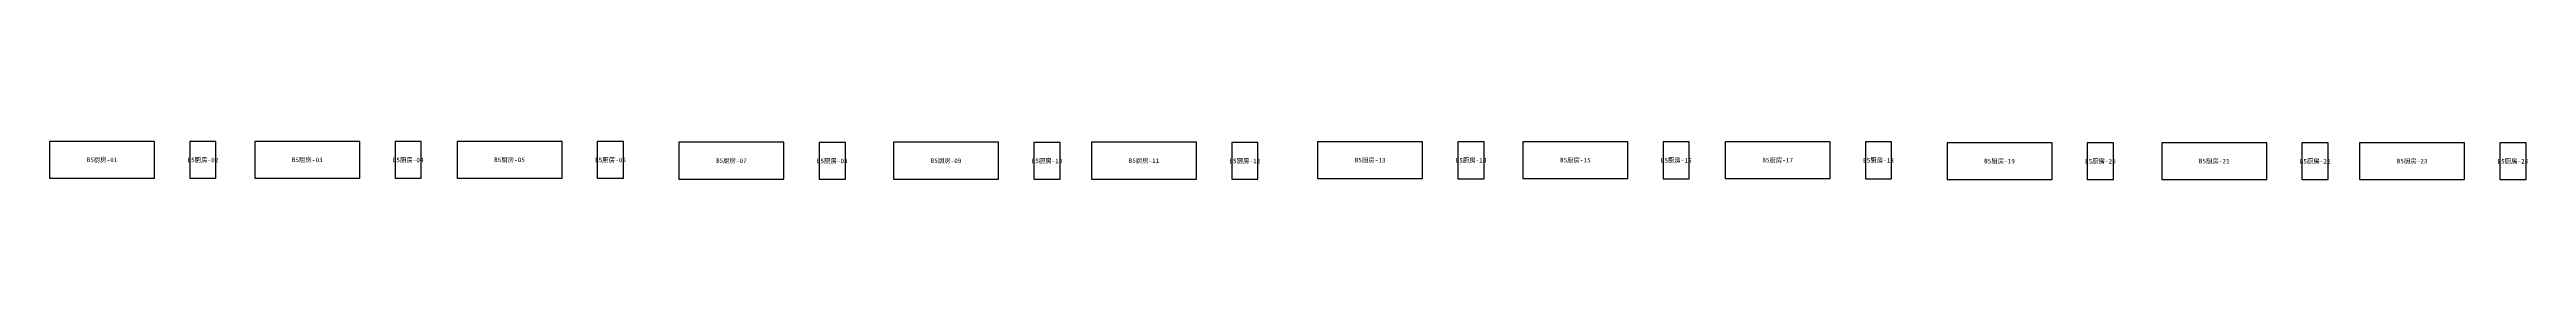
# Model space of a CAD drawing. Header units: inches. Extents: x 44145 to 132907, y -98283 to 21892.
# Drawn here: x 44573 to 87863, y -5824 to -5153 of the extents above; entities that cross this region are included whole.
import ezdxf
from ezdxf.enums import TextEntityAlignment as Align

# ---------------------------------------------------------------- set-up
doc = ezdxf.new("R2010")
doc.units = ezdxf.units.IN
doc.layers.add('NUMBERS', color=7, linetype='Continuous')
doc.layers.add('OUTER', color=7, linetype='Continuous')

msp = doc.modelspace()

# ---------------------------------------------------------------- linework, layer by layer
at = {"layer": 'OUTER'}
for points in [[(44573, -5798), (46408, -5798), (46408, -5153), (44573, -5153), (44573, -5798)], [(47025, -5801), (47482, -5801), (47482, -5157), (47025, -5157), (47025, -5801)], [(48160, -5798), (49996, -5798), (49996, -5153), (48160, -5153), (48160, -5798)], [(50612, -5801), (51069, -5801), (51069, -5157), (50612, -5157), (50612, -5801)], [(51695, -5798), (53530, -5798), (53530, -5153), (51695, -5153), (51695, -5798)], [(54147, -5801), (54604, -5801), (54604, -5157), (54147, -5157), (54147, -5801)], [(55573, -5815), (57408, -5815), (57408, -5170), (55573, -5170), (55573, -5815)], [(58025, -5818), (58482, -5818), (58482, -5173), (58025, -5173), (58025, -5818)], [(59325, -5815), (61161, -5815), (61161, -5170), (59325, -5170), (59325, -5815)], [(61777, -5818), (62234, -5818), (62234, -5173), (61777, -5173), (61777, -5818)], [(62784, -5815), (64619, -5815), (64619, -5170), (62784, -5170), (62784, -5815)], [(65236, -5818), (65693, -5818), (65693, -5173), (65236, -5173), (65236, -5818)], [(66736, -5804), (68571, -5804), (68571, -5160), (66736, -5160), (66736, -5804)], [(69188, -5808), (69645, -5808), (69645, -5163), (69188, -5163), (69188, -5808)], [(70323, -5804), (72159, -5804), (72159, -5160), (70323, -5160), (70323, -5804)], [(72775, -5808), (73232, -5808), (73232, -5163), (72775, -5163), (72775, -5808)], [(73858, -5804), (75693, -5804), (75693, -5160), (73858, -5160), (73858, -5804)], [(76310, -5808), (76767, -5808), (76767, -5163), (76310, -5163), (76310, -5808)], [(77736, -5821), (79571, -5821), (79571, -5177), (77736, -5177), (77736, -5821)], [(80188, -5824), (80645, -5824), (80645, -5180), (80188, -5180), (80188, -5824)], [(81488, -5821), (83324, -5821), (83324, -5177), (81488, -5177), (81488, -5821)], [(83940, -5824), (84397, -5824), (84397, -5180), (83940, -5180), (83940, -5824)], [(84947, -5821), (86782, -5821), (86782, -5177), (84947, -5177), (84947, -5821)], [(87399, -5824), (87856, -5824), (87856, -5180), (87399, -5180), (87399, -5824)]]:
    msp.add_lwpolyline(points, dxfattribs=at)

# ---------------------------------------------------------------- texts
at = {"layer": 'NUMBERS'}
for s, p in [('B5厨房-01', (45491, -5476)), ('B5厨房-02', (47254, -5479)), ('B5厨房-03', (49078, -5476)), ('B5厨房-04', (50841, -5479)), ('B5厨房-05', (52613, -5476)), ('B5厨房-06', (54376, -5479)), ('B5厨房-07', (56490, -5492)), ('B5厨房-08', (58253, -5496)), ('B5厨房-09', (60243, -5492)), ('B5厨房-10', (62006, -5496)), ('B5厨房-11', (63702, -5492)), ('B5厨房-12', (65464, -5496)), ('B5厨房-13', (67654, -5482)), ('B5厨房-14', (69417, -5485)), ('B5厨房-15', (71241, -5482)), ('B5厨房-16', (73004, -5485)), ('B5厨房-17', (74776, -5482)), ('B5厨房-18', (76539, -5485)), ('B5厨房-19', (78654, -5499)), ('B5厨房-20', (80416, -5502)), ('B5厨房-21', (82406, -5499)), ('B5厨房-22', (84169, -5502)), ('B5厨房-23', (85865, -5499)), ('B5厨房-24', (87627, -5502))]:
    msp.add_text(s, height=80, dxfattribs=at).set_placement(p, align=Align.MIDDLE_CENTER)

doc.saveas('drawing.dxf')
